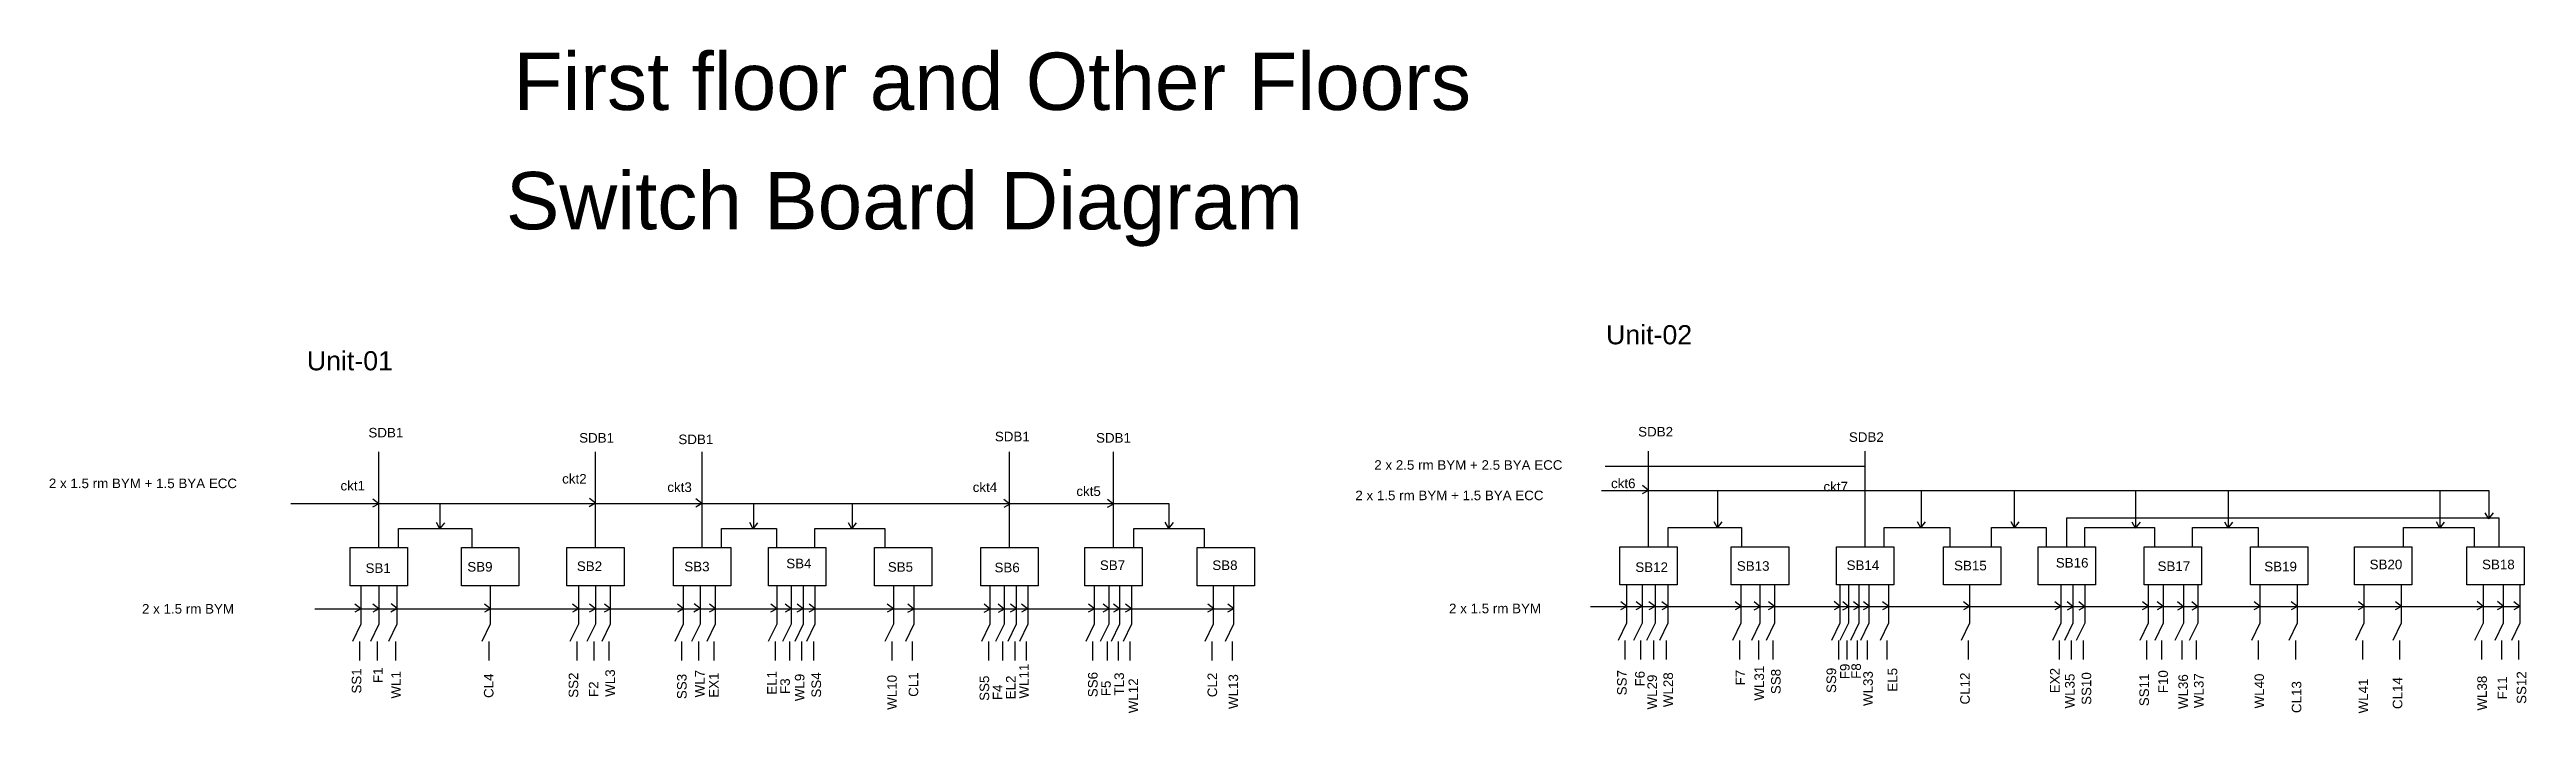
# Model space of a CAD drawing. Header units: inches. Extents: x -29 to 166, y -386 to 32.
# Drawn here: x -23.3 to 106.2, y -2.6 to 32.1 of the extents above; entities that cross this region are included whole.
import ezdxf

# ---------------------------------------------------------------- set-up
doc = ezdxf.new("R2010")
doc.units = ezdxf.units.IN
doc.header["$MEASUREMENT"] = 0
doc.layers.add('SB', color=10, linetype='Continuous')
doc.layers.add('Text', color=100, linetype='Continuous')
doc.styles.get("Standard").update_dxf_attribs({"font": 'swisse.ttf', "height": 0.5})

msp = doc.modelspace()

# ---------------------------------------------------------------- texts
at = {"layer": 'Text', "attachment_point": 1}
for s, insert, char_height, width in [('First floor and Other Floors', (0.96, 31.92), 3, 79.4802), ('Switch Board Diagram', (0.56, 25.68), 3, 79.4802), ('Unit-02', (58.09, 17.67), 1, 4.5488), ('Unit-01', (-9.85, 16.31), 1, 2.7715), ('SDB1', (-6.63, 12.3), 0.5, 1.0024), ('SDB1', (4.39, 12.03), 0.5, 1.0024), ('SDB1', (9.58, 11.95), 0.5, 1.0024), ('SDB1', (26.13, 12.1), 0.5, 1.0024), ('SDB1', (31.42, 12.03), 0.5, 1.0024), ('SDB2', (59.77, 12.35), 0.5, 1.0024), ('SDB2', (70.79, 12.07), 0.5, 1.0024), ('2 x 2.5 rm BYM + 2.5 BYA ECC', (45.97, 10.61), 0.5, 11.8692), ('2 x 1.5 rm BYM + 1.5 BYA ECC', (-23.34, 9.65), 0.5, 11.8692), ('ckt1', (-8.09, 9.53), 0.5, 0.3328), ('ckt2', (3.5, 9.89), 0.5, 0.3328), ('ckt3', (9, 9.45), 0.5, 0.3328), ('ckt4', (24.97, 9.45), 0.5, 0.3328), ('ckt5', (30.39, 9.24), 0.5, 0.3328), ('ckt6', (58.35, 9.65), 0.5, 0.3328), ('ckt7', (69.46, 9.48), 0.5, 0.3328), ('2 x 1.5 rm BYM + 1.5 BYA ECC', (44.98, 9.02), 0.5, 11.8692), ('SB1', (-6.78, 5.22), 0.5, 1.0024), ('SB9', (-1.46, 5.29), 0.5, 1.1965), ('SB2', (4.27, 5.32), 0.5, 1.1965), ('SB3', (9.89, 5.3), 0.5, 1.1965), ('SB4', (15.22, 5.46), 0.5, 1.1965), ('SB5', (20.53, 5.28), 0.5, 1.1965), ('SB6', (26.11, 5.25), 0.5, 1.1965), ('SB7', (31.62, 5.37), 0.5, 1.1965), ('SB8', (37.5, 5.37), 0.5, 1.1965), ('SB12', (59.62, 5.27), 0.5, 1.0024), ('SB13', (64.93, 5.33), 0.5, 1.1965), ('SB14', (70.67, 5.37), 0.5, 1.1965), ('SB15', (76.29, 5.35), 0.5, 1.1965), ('SB16', (81.61, 5.5), 0.5, 1.1965), ('SB17', (86.93, 5.32), 0.5, 1.1965), ('SB19', (92.51, 5.3), 0.5, 1.1965), ('SB20', (98.02, 5.41), 0.5, 1.1965), ('SB18', (103.9, 5.41), 0.5, 1.1965), ('2 x 1.5 rm BYM', (-18.47, 3.09), 0.5, 6.9465), ('2 x 1.5 rm BYM', (49.88, 3.11), 0.5, 6.9465)]:
    msp.add_mtext(s, dxfattribs=dict(at, insert=insert, char_height=char_height, width=width))
at = {"layer": 'Text', "char_height": 0.5, "width": 0.8526, "attachment_point": 1, "rotation": 90}
for s, insert in [('SS1', (-7.5, -1.59)), ('F1', (-6.38, -1.04)), ('WL1', (-5.44, -1.85)), ('CL4', (-0.59, -1.82)), ('SS2', (3.84, -1.81)), ('F2', (4.9, -1.77)), ('WL3', (5.76, -1.76)), ('SS3', (9.51, -1.88)), ('WL7', (10.45, -1.79)), ('EX1', (11.18, -1.81)), ('EL1', (14.22, -1.65)), ('F3', (14.91, -1.61)), ('WL9', (15.67, -1.99)), ('SS4', (16.54, -1.8)), ('WL10', (20.5, -2.44)), ('CL1', (21.62, -1.76)), ('SS5', (25.33, -1.97)), ('F4', (26.02, -1.93)), ('EL2', (26.71, -1.89)), ('WL11', (27.4, -1.85)), ('SS6', (31, -1.78)), ('F5', (31.69, -1.73)), ('TL3', (32.38, -1.69)), ('WL12', (33.12, -2.62)), ('CL2', (37.25, -1.78)), ('WL13', (38.35, -2.4)), ('SS7', (58.67, -1.68)), ('F6', (59.61, -1.22)), ('WL29', (60.25, -2.42)), ('WL28', (61.09, -2.3)), ('F7', (64.86, -1.16)), ('WL31', (65.85, -1.96)), ('SS8', (66.72, -1.62)), ('SS9', (69.62, -1.56)), ('F9', (70.33, -0.84)), ('F8', (70.92, -0.82)), ('WL33', (71.54, -2.24)), ('EL5', (72.82, -1.49)), ('CL12', (76.61, -2.16)), ('EX2', (81.31, -1.57)), ('WL35', (82.09, -2.37)), ('SS10', (82.96, -2.18)), ('SS11', (85.98, -2.25)), ('F10', (86.97, -1.57)), ('WL36', (88.02, -2.4)), ('WL37', (88.84, -2.35)), ('WL40', (92, -2.37)), ('CL13', (93.95, -2.61)), ('WL41', (97.44, -2.63)), ('CL14', (99.23, -2.4)), ('WL38', (103.65, -2.48)), ('F11', (104.71, -1.89)), ('SS12', (105.71, -2.13))]:
    msp.add_mtext(s, dxfattribs=dict(at, insert=insert))

# ---------------------------------------------------------------- blocks, each defined once
blk = doc.blocks.new('sb')
at = {"layer": 'SB'}
for p, q in [((-1.5, 0), (1.5, 0)), ((-1.5, -2), (-1.5, 0)), ((1.5, 0), (1.5, -2)), ((1.5, -2), (-1.5, -2))]:
    blk.add_line(p, q, dxfattribs=at)
blk = doc.blocks.new('C')
at = {"layer": 'SB'}
for p, q in [((0, 0), (0, -2)), ((0, -2), (-0.44, -2.9)), ((-0.08, -2.9), (-0.08, -3.9))]:
    blk.add_line(p, q, dxfattribs=at)
blk = doc.blocks.new('Arrow')
at = {"layer": 'SB'}
for q in [(-0.65, -0.36), (-0.63, 0.5)]:
    blk.add_line((0, 0), q, dxfattribs=at)

# ---------------------------------------------------------------- linework, layer by layer
at = {"layer": 'SB'}
for p, q in [((-6.09, 6.04), (-6.09, 11.04)), ((5.24, 6.04), (5.24, 11.04)), ((10.83, 6.04), (10.83, 11.04)), ((26.89, 6.04), (26.89, 11.04)), ((32.33, 6.04), (32.33, 11.04)), ((60.31, 6.09), (60.31, 11.09)), ((71.64, 6.09), (71.64, 11.09)), ((71.62, 10.28), (58.05, 10.28)), ((-10.68, 8.35), (35.23, 8.35)), ((-2.89, 8.34), (-2.89, 7.04)), ((13.5, 8.34), (13.5, 7.04)), ((18.67, 8.33), (18.67, 7.04)), ((35.23, 8.35), (35.23, 7.04)), ((57.86, 9.03), (104.25, 9.03)), ((63.92, 9.02), (63.92, 7.08)), ((74.57, 9.02), (74.57, 7.09)), ((79.44, 9.01), (79.44, 7.08)), ((85.78, 9.02), (85.78, 7.07)), ((90.63, 9.02), (90.63, 7.07)), ((101.69, 9.05), (101.69, 7.07)), ((104.25, 9.03), (104.25, 7.58)), ((-5.06, 6.04), (-5.06, 7.04)), ((-5.06, 7.04), (-1.23, 7.04)), ((-1.23, 7.04), (-1.23, 6.04)), ((11.84, 6.04), (11.84, 7.04)), ((11.84, 7.04), (14.71, 7.04)), ((14.71, 7.04), (14.71, 6.04)), ((16.72, 6.04), (16.72, 7.04)), ((16.72, 7.04), (20.37, 7.04)), ((20.37, 7.04), (20.37, 6.04)), ((33.39, 6.04), (33.39, 7.04)), ((33.39, 7.04), (37.08, 7.04)), ((37.08, 7.04), (37.08, 6.04)), ((61.33, 6.09), (61.33, 7.09)), ((61.33, 7.09), (65.17, 7.09)), ((65.17, 7.09), (65.17, 6.09)), ((72.63, 6.09), (72.63, 7.09)), ((72.63, 7.09), (76.06, 7.09)), ((76.06, 7.09), (76.06, 6.09)), ((78.24, 6.09), (78.24, 7.09)), ((78.24, 7.09), (81.11, 7.09)), ((81.11, 7.09), (81.11, 6.09)), ((82.19, 6.09), (82.19, 7.59)), ((82.19, 7.59), (104.78, 7.59)), ((83.12, 6.09), (83.12, 7.09)), ((83.12, 7.09), (86.77, 7.09)), ((86.77, 7.09), (86.77, 6.09)), ((88.76, 6.09), (88.76, 7.09)), ((88.76, 7.09), (92.19, 7.09)), ((92.19, 7.09), (92.19, 6.09)), ((99.79, 6.09), (99.79, 7.09)), ((99.79, 7.09), (103.48, 7.09)), ((103.48, 7.09), (103.48, 6.09)), ((104.78, 7.59), (104.78, 6.09)), ((-9.43, 2.84), (38.6, 2.84)), ((57.27, 2.96), (105.88, 2.96))]:
    msp.add_line(p, q, dxfattribs=at)

# ---------------------------------------------------------------- block references
at = {"layer": 'SB', "xscale": 0.5, "yscale": 0.5, "zscale": 0.5}
for p in [(60.31, 9.03), (-6.09, 8.33), (5.24, 8.36), (10.81, 8.34), (26.92, 8.31), (32.33, 8.31), (-7.02, 2.84), (-6.08, 2.84), (-5.13, 2.85), (-0.24, 2.84), (4.36, 2.84), (5.24, 2.84), (6.03, 2.84), (9.85, 2.84), (10.72, 2.85), (11.52, 2.84), (14.72, 2.84), (15.48, 2.84), (16.1, 2.84), (16.73, 2.84), (20.82, 2.84), (21.89, 2.83), (25.88, 2.83), (26.62, 2.83), (27.26, 2.84), (27.84, 2.84), (31.34, 2.84), (32.1, 2.84), (32.65, 2.84), (33.27, 2.84), (37.58, 2.84), (38.62, 2.84), (59.17, 2.96), (59.98, 2.96), (60.65, 2.96), (61.33, 2.96), (65.16, 2.96), (66.15, 2.95), (66.9, 2.96), (70.34, 2.97), (70.78, 2.95), (71.35, 2.96), (71.86, 2.96), (72.87, 2.96), (77.1, 2.96), (81.88, 2.96), (82.52, 2.95), (83.13, 2.95), (86.45, 2.96), (87.23, 2.96), (88.29, 2.95), (89.04, 2.95), (92.29, 2.96), (94.24, 2.96), (97.75, 2.96), (99.68, 2.96), (103.96, 2.97), (105.02, 2.97), (105.88, 2.96)]:
    msp.add_blockref('Arrow', p, dxfattribs=at)
at = {"layer": 'SB', "xscale": 0.5, "yscale": 0.5, "zscale": 0.5, "rotation": 270}
for p in [(104.25, 7.54), (-2.89, 7.03), (13.49, 7.03), (18.65, 7.02), (35.22, 7.04), (63.92, 7.07), (74.55, 7.07), (79.45, 7.07), (85.78, 7.05), (90.62, 7.05), (101.69, 7.06)]:
    msp.add_blockref('Arrow', p, dxfattribs=at)
at = {"layer": 'SB'}
for name, p in [('sb', (-6.09, 6.04)), ('sb', (-0.26, 6.04)), ('sb', (5.24, 6.04)), ('sb', (10.83, 6.04)), ('sb', (15.79, 6.04)), ('sb', (21.33, 6.04)), ('sb', (26.89, 6.04)), ('sb', (32.33, 6.04)), ('sb', (38.21, 6.04)), ('sb', (60.31, 6.09)), ('sb', (66.14, 6.09)), ('sb', (71.64, 6.09)), ('sb', (77.23, 6.09)), ('sb', (82.19, 6.09)), ('sb', (87.73, 6.09)), ('sb', (93.29, 6.09)), ('sb', (98.73, 6.09)), ('sb', (104.61, 6.09)), ('C', (-7.02, 4.04)), ('C', (-6.09, 4.04)), ('C', (-5.14, 4.04)), ('C', (59.16, 4.09)), ('C', (59.97, 4.09)), ('C', (60.65, 4.09)), ('C', (61.32, 4.09)), ('C', (65.14, 4.09)), ('C', (66.14, 4.09)), ('C', (66.9, 4.09)), ('C', (70.32, 4.09)), ('C', (70.76, 4.09)), ('C', (71.31, 4.09)), ('C', (71.83, 4.09)), ('C', (72.86, 4.09)), ('C', (86.44, 4.09)), ('C', (89.03, 4.09)), ('C', (92.28, 4.09)), ('C', (94.23, 4.09)), ('C', (105.88, 4.09))]:
    msp.add_blockref(name, p, dxfattribs=at)
at = {"layer": 'Text'}
for p in [(-0.26, 4.04), (4.35, 4.04), (5.24, 4.04), (6.02, 4.04), (9.83, 4.04), (10.71, 4.04), (11.51, 4.04), (14.72, 4.04), (15.47, 4.04), (16.1, 4.04), (16.72, 4.04), (20.82, 4.04), (21.89, 4.04), (25.87, 4.04), (26.61, 4.04), (27.25, 4.04), (27.85, 4.04), (31.32, 4.04), (32.08, 4.04), (32.65, 4.04), (33.27, 4.04), (37.55, 4.04), (38.61, 4.04), (77.1, 4.09), (81.87, 4.09), (82.5, 4.09), (83.12, 4.09), (87.22, 4.09), (88.28, 4.09), (97.72, 4.09), (99.67, 4.09), (103.95, 4.09), (105, 4.09)]:
    msp.add_blockref('C', p, dxfattribs=at)

msp.set_redraw_order([(e.dxf.handle, doc.entitydb.next_handle()) for e in msp.query("TEXT MTEXT ATTDEF DIMENSION ARC_DIMENSION")])  # texts and dimensions are drawn at this point

doc.saveas('drawing.dxf')
